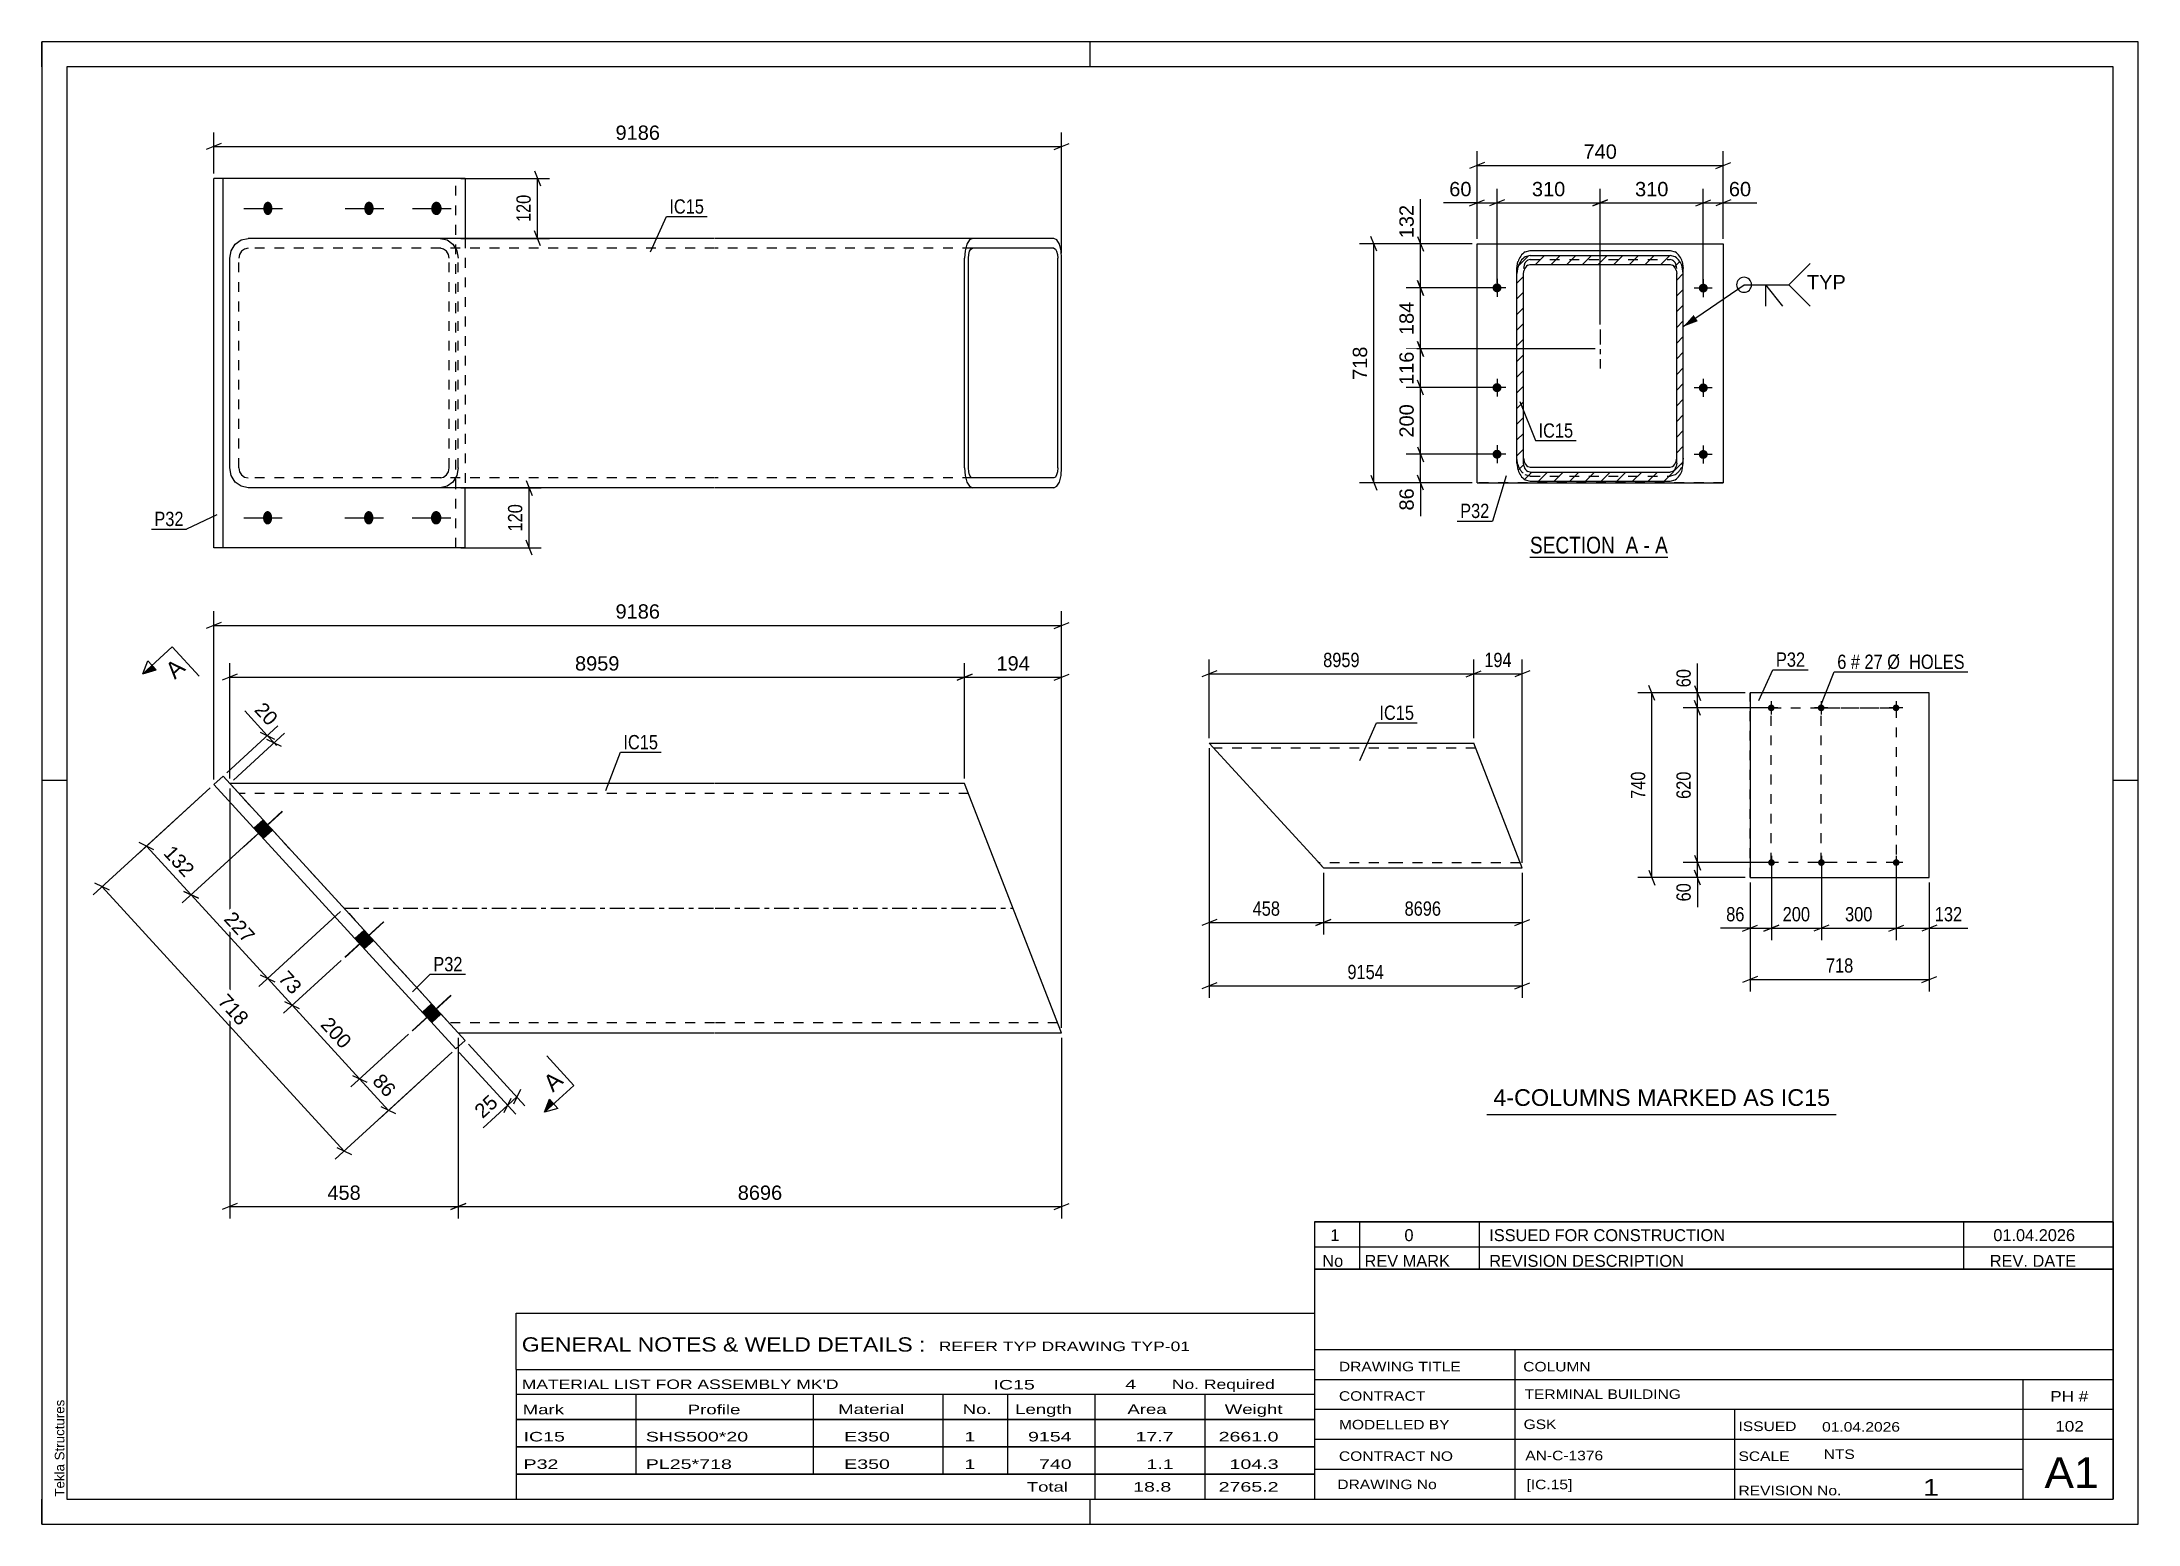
# Paper-space layout 'Layout1' of a CAD drawing. Header units: millimetres. Extents: x 0 to 420, y 0 to 297.
# The model-space entities are those that its viewports show. They can reach past a viewport. Long polylines and large blocks are cut down to what shows.
import ezdxf

# ---------------------------------------------------------------- set-up
doc = ezdxf.new("R2010")
doc.units = ezdxf.units.MM
doc.linetypes.add('DXK_LINE_DOT2', pattern=[3.9198, 1.9599, -1.9599])
doc.linetypes.add('DXK_LINE_DOT3', pattern=[5.9187, 2.979, -0.9799, 0.9799, -0.9799])
doc.layers.add('Viewport layer', color=7, linetype='Continuous', plot=False)
doc.styles.add('Arial', font='ARIAL.TTF', dxfattribs={"height": 0.2})
doc.styles.add('Arial Narrow', font='ARIALN.TTF', dxfattribs={"height": 0.2})

# ---------------------------------------------------------------- blocks, each defined once
blk = doc.blocks.new('Unknown-762327880-1129')
at = {"color": 5, "linetype": 'Continuous'}
for p, q in [((420, 297), (0, 297)), ((0, 297), (0, 0)), ((0, 292), (0, 297)), ((210, 292), (210, 297)), ((420, 0), (420, 297)), ((415, 292), (5, 292)), ((5, 292), (5, 5)), ((415, 5), (415, 292)), ((5, 149), (0, 149)), ((420, 149), (415, 149)), ((0, 0), (0, 5)), ((5, 5), (415, 5)), ((210, 0), (210, 5)), ((0, 0), (420, 0))]:
    blk.add_line(p, q, dxfattribs=at)
at = {"color": 174, "linetype": 'Continuous', "style": 'Arial'}
blk.add_text('Tekla Structures', height=1.9102, rotation=90, dxfattribs=at).set_placement((4.5, 5.5))
blk = doc.blocks.new('Unknown-762327880-17 - 1246')
at = {"color": 6, "linetype": 'Continuous'}
blk.add_line((298.15, 193.75), (325.79, 193.75), dxfattribs=at)
at = {"color": 0, "linetype": 'Continuous'}
blk.add_wipeout([(316.26, 194.5), (316.26, 198), (298.15, 198), (298.15, 194.5)], dxfattribs=at)
at = {"color": 7, "linetype": 'Continuous', "style": 'Arial Narrow'}
blk.add_text('SECTION ', height=3.34, dxfattribs=at).set_placement((298.15, 194.5))
at = {"color": 0, "linetype": 'Continuous'}
blk.add_wipeout([(319.86, 194.5), (319.86, 198), (317.31, 198), (317.31, 194.5)], dxfattribs=at)
blk.add_wipeout([(322.19, 194.5), (322.19, 198), (320.91, 198), (320.91, 194.5)], dxfattribs=at)
at = {"color": 7, "linetype": 'Continuous', "style": 'Arial Narrow'}
blk.add_text('A', height=3.34, dxfattribs=at).set_placement((317.31, 194.5))
at = {"color": 0, "linetype": 'Continuous'}
blk.add_wipeout([(325.79, 194.5), (325.79, 198), (323.24, 198), (323.24, 194.5)], dxfattribs=at)
at = {"color": 7, "linetype": 'Continuous', "style": 'Arial Narrow'}
for s, p in [('A', (323.24, 194.5)), ('-', (320.91, 194.5))]:
    blk.add_text(s, height=3.34, dxfattribs=at).set_placement(p)
blk = doc.blocks.new('Part-762327880-1773 - 1767')
at = {"color": 2, "linetype": 'Continuous'}
for p, q in [((36.29, 149.88), (34.44, 148.2)), ((34.44, 148.2), (82.93, 95.25)), ((36.29, 149.88), (84.78, 96.93)), ((84.78, 96.93), (82.93, 95.25))]:
    blk.add_line(p, q, dxfattribs=at)
blk = doc.blocks.new('Part-762327880-1778 - 1767')
at = {"color": 2, "linetype": 'Continuous'}
for p, q in [((134.78, 148.41), (37.64, 148.41)), ((184.88, 148.41), (134.88, 148.41)), ((204.31, 98.41), (184.88, 148.41)), ((83.43, 98.41), (134.78, 98.41)), ((134.88, 98.41), (204.31, 98.41))]:
    blk.add_line(p, q, dxfattribs=at)
at = {"color": 7, "linetype": 'DXK_LINE_DOT2'}
for p, q in [((37.64, 148.41), (83.43, 98.41)), ((134.78, 146.41), (39.47, 146.41)), ((185.66, 146.41), (134.88, 146.41)), ((134.78, 100.41), (81.6, 100.41)), ((203.54, 100.41), (134.88, 100.41))]:
    blk.add_line(p, q, dxfattribs=at)
at = {"color": 7, "linetype": 'DXK_LINE_DOT3'}
for p, q in [((60.53, 123.41), (134.78, 123.41)), ((134.88, 123.41), (194.6, 123.41))]:
    blk.add_line(p, q, dxfattribs=at)
blk = doc.blocks.new('Bolt-762327880-1779 - 1767')
at = {"linetype": 'Continuous'}
for points in [[(46.18, 139.08), (44.36, 141.07), (42.51, 139.38), (44.34, 137.39)], [(66.44, 116.96), (64.62, 118.95), (62.77, 117.26), (64.6, 115.27)], [(79.95, 102.21), (78.13, 104.2), (76.28, 102.51), (78.11, 100.52)]]:
    blk.add_hatch(color=1, dxfattribs=at).paths.add_polyline_path(points)
at = {"color": 1, "linetype": 'Continuous'}
for p, q in [((40.48, 135.69), (48.22, 142.78)), ((42.51, 139.38), (44.36, 141.07)), ((44.34, 137.39), (46.18, 139.08)), ((60.74, 113.56), (68.48, 120.65)), ((62.77, 117.26), (64.62, 118.95)), ((64.6, 115.27), (66.44, 116.96)), ((74.24, 98.81), (81.99, 105.9)), ((76.28, 102.51), (78.13, 104.2)), ((78.11, 100.52), (79.95, 102.21))]:
    blk.add_line(p, q, dxfattribs=at)
blk = doc.blocks.new('Bolt-762327880-1780 - 1767')
at = {"linetype": 'Continuous'}
for points in [[(46.13, 139.13), (44.31, 141.13), (42.46, 139.44), (44.29, 137.45)], [(66.39, 117.01), (64.57, 119), (62.73, 117.31), (64.55, 115.32)], [(79.9, 102.26), (78.08, 104.25), (76.23, 102.56), (78.06, 100.57)]]:
    blk.add_hatch(color=1, dxfattribs=at).paths.add_polyline_path(points)
at = {"color": 1, "linetype": 'Continuous'}
for p, q in [((40.43, 135.74), (48.17, 142.83)), ((42.46, 139.44), (44.31, 141.13)), ((44.29, 137.45), (46.13, 139.13)), ((60.69, 113.62), (68.43, 120.71)), ((62.73, 117.31), (64.57, 119)), ((64.55, 115.32), (66.39, 117.01)), ((74.19, 98.87), (81.94, 105.96)), ((76.23, 102.56), (78.08, 104.25)), ((78.06, 100.57), (79.9, 102.26))]:
    blk.add_line(p, q, dxfattribs=at)
blk = doc.blocks.new('Part-762327880-1738 - 1732')
at = {"color": 2, "linetype": 'Continuous'}
for p, q in [((84.78, 269.64), (34.44, 269.64)), ((34.44, 195.64), (34.44, 269.64)), ((36.29, 195.64), (36.29, 269.64)), ((84.78, 269.64), (84.78, 257.64)), ((84.78, 195.64), (84.78, 207.64)), ((84.78, 195.64), (34.44, 195.64))]:
    blk.add_line(p, q, dxfattribs=at)
at = {"color": 7, "linetype": 'DXK_LINE_DOT2'}
for p, q in [((82.93, 195.64), (82.93, 269.64)), ((84.78, 257.64), (84.78, 207.64))]:
    blk.add_line(p, q, dxfattribs=at)
blk = doc.blocks.new('Part-762327880-1743 - 1732')
at = {"color": 2, "linetype": 'Continuous'}
for p, q in [((37.92, 255.17), (38.71, 256.47)), ((38.71, 256.47), (39.9, 257.34)), ((39.9, 257.34), (41.3, 257.64)), ((134.78, 257.64), (41.3, 257.64)), ((202.76, 257.64), (134.88, 257.64)), ((185.33, 256.47), (185, 255.17)), ((185.84, 257.34), (185.33, 256.47)), ((186.43, 257.64), (185.84, 257.34)), ((203.35, 257.34), (202.76, 257.64)), ((203.86, 256.47), (203.35, 257.34)), ((204.2, 255.17), (203.86, 256.47)), ((37.64, 253.64), (37.92, 255.17)), ((37.64, 211.64), (37.64, 253.64)), ((185, 255.17), (184.88, 253.64)), ((184.88, 211.64), (184.88, 253.64)), ((185.66, 253.64), (185.72, 254.41)), ((185.66, 211.64), (185.66, 253.64)), ((185.72, 254.41), (185.88, 255.06)), ((185.88, 255.06), (186.14, 255.49)), ((186.14, 255.49), (186.43, 255.64)), ((202.76, 255.64), (186.43, 255.64)), ((202.76, 255.64), (203.06, 255.49)), ((203.06, 255.49), (203.31, 255.06)), ((203.31, 255.06), (203.48, 254.41)), ((203.48, 254.41), (203.54, 253.64)), ((203.54, 211.64), (203.54, 253.64)), ((204.31, 253.64), (204.2, 255.17)), ((204.31, 211.64), (204.31, 253.64)), ((37.92, 210.11), (37.64, 211.64)), ((38.71, 208.81), (37.92, 210.11)), ((184.88, 211.64), (185, 210.11)), ((185, 210.11), (185.33, 208.81)), ((185.72, 210.88), (185.66, 211.64)), ((185.88, 210.23), (185.72, 210.88)), ((186.14, 209.79), (185.88, 210.23)), ((203.31, 210.23), (203.06, 209.79)), ((203.48, 210.88), (203.31, 210.23)), ((203.54, 211.64), (203.48, 210.88)), ((203.86, 208.81), (204.2, 210.11)), ((204.2, 210.11), (204.31, 211.64)), ((39.9, 207.95), (38.71, 208.81)), ((41.3, 207.64), (39.9, 207.95)), ((134.78, 207.64), (41.3, 207.64)), ((202.76, 207.64), (134.88, 207.64)), ((185.33, 208.81), (185.84, 207.95)), ((185.84, 207.95), (186.43, 207.64)), ((186.43, 209.64), (186.14, 209.79)), ((202.76, 209.64), (186.43, 209.64)), ((203.06, 209.79), (202.76, 209.64)), ((202.76, 207.64), (203.35, 207.95)), ((203.35, 207.95), (203.86, 208.81))]:
    blk.add_line(p, q, dxfattribs=at)
at = {"color": 7, "linetype": 'DXK_LINE_DOT2'}
for p, q in [((79.77, 257.64), (81.17, 257.34)), ((81.17, 257.34), (82.36, 256.47)), ((82.36, 256.47), (83.15, 255.17)), ((39.61, 254.41), (39.47, 253.64)), ((39.47, 211.64), (39.47, 253.64)), ((40.01, 255.06), (39.61, 254.41)), ((40.6, 255.49), (40.01, 255.06)), ((41.3, 255.64), (40.6, 255.49)), ((134.78, 255.64), (41.3, 255.64)), ((80.47, 255.49), (79.77, 255.64)), ((81.06, 255.06), (80.47, 255.49)), ((81.46, 254.41), (81.06, 255.06)), ((81.6, 253.64), (81.46, 254.41)), ((81.6, 211.64), (81.6, 253.64)), ((83.15, 255.17), (83.43, 253.64)), ((83.43, 211.64), (83.43, 253.64)), ((186.43, 255.64), (134.88, 255.64)), ((39.47, 211.64), (39.61, 210.88)), ((39.61, 210.88), (40.01, 210.23)), ((40.01, 210.23), (40.6, 209.79)), ((80.47, 209.79), (81.06, 210.23)), ((81.06, 210.23), (81.46, 210.88)), ((81.46, 210.88), (81.6, 211.64)), ((83.15, 210.11), (82.36, 208.81)), ((83.43, 211.64), (83.15, 210.11)), ((40.6, 209.79), (41.3, 209.64)), ((134.78, 209.64), (41.3, 209.64)), ((79.77, 209.64), (80.47, 209.79)), ((81.17, 207.95), (79.77, 207.64)), ((82.36, 208.81), (81.17, 207.95)), ((186.43, 209.64), (134.88, 209.64))]:
    blk.add_line(p, q, dxfattribs=at)
blk = doc.blocks.new('Bolt-762327880-1744 - 1732')
at = {"linetype": 'Continuous'}
for points in [[(44.36, 263.64), (44.38, 263.92), (44.44, 264.19), (44.53, 264.43), (44.66, 264.64), (44.81, 264.81), (44.99, 264.92), (45.17, 264.98), (45.36, 264.98), (45.55, 264.92), (45.72, 264.81), (45.88, 264.64), (46.01, 264.43), (46.1, 264.19), (46.16, 263.92), (46.18, 263.64), (46.16, 263.36), (46.1, 263.09), (46.01, 262.85), (45.88, 262.64), (45.72, 262.47), (45.55, 262.36), (45.36, 262.3), (45.17, 262.3), (44.99, 262.36), (44.81, 262.47), (44.66, 262.64), (44.53, 262.85), (44.44, 263.09), (44.38, 263.36)], [(64.59, 263.64), (64.61, 263.92), (64.67, 264.19), (64.77, 264.43), (64.9, 264.64), (65.06, 264.81), (65.24, 264.92), (65.43, 264.98), (65.63, 264.98), (65.82, 264.92), (66, 264.81), (66.16, 264.64), (66.29, 264.43), (66.39, 264.19), (66.45, 263.92), (66.47, 263.64), (66.45, 263.36), (66.39, 263.09), (66.29, 262.85), (66.16, 262.64), (66, 262.47), (65.82, 262.36), (65.63, 262.3), (65.43, 262.3), (65.24, 262.36), (65.06, 262.47), (64.9, 262.64), (64.77, 262.85), (64.67, 263.09), (64.61, 263.36)], [(78, 263.64), (78.02, 263.92), (78.09, 264.19), (78.2, 264.43), (78.34, 264.64), (78.52, 264.81), (78.72, 264.92), (78.93, 264.98), (79.15, 264.98), (79.36, 264.92), (79.56, 264.81), (79.73, 264.64), (79.88, 264.43), (79.99, 264.19), (80.06, 263.92), (80.08, 263.64), (80.06, 263.36), (79.99, 263.09), (79.88, 262.85), (79.73, 262.64), (79.56, 262.47), (79.36, 262.36), (79.15, 262.3), (78.93, 262.3), (78.72, 262.36), (78.52, 262.47), (78.34, 262.64), (78.2, 262.85), (78.09, 263.09), (78.02, 263.36)]]:
    blk.add_hatch(color=1, dxfattribs=at).paths.add_polyline_path(points)
at = {"color": 1, "linetype": 'Continuous'}
for p, q in [((40.48, 263.64), (48.22, 263.64)), ((60.74, 263.64), (68.48, 263.64)), ((74.24, 263.64), (81.99, 263.64))]:
    blk.add_line(p, q, dxfattribs=at)
blk = doc.blocks.new('Bolt-762327880-1745 - 1732')
at = {"linetype": 'Continuous'}
for points in [[(44.31, 201.64), (44.33, 201.92), (44.39, 202.19), (44.48, 202.43), (44.61, 202.64), (44.76, 202.81), (44.94, 202.92), (45.12, 202.98), (45.31, 202.98), (45.5, 202.92), (45.68, 202.81), (45.83, 202.64), (45.96, 202.43), (46.05, 202.19), (46.11, 201.92), (46.13, 201.64), (46.11, 201.36), (46.05, 201.09), (45.96, 200.85), (45.83, 200.64), (45.68, 200.47), (45.5, 200.36), (45.31, 200.3), (45.12, 200.3), (44.94, 200.36), (44.76, 200.47), (44.61, 200.64), (44.48, 200.85), (44.39, 201.09), (44.33, 201.36)], [(64.54, 201.64), (64.56, 201.92), (64.62, 202.19), (64.72, 202.43), (64.85, 202.64), (65.01, 202.81), (65.19, 202.92), (65.38, 202.98), (65.58, 202.98), (65.77, 202.92), (65.95, 202.81), (66.11, 202.64), (66.24, 202.43), (66.34, 202.19), (66.4, 201.92), (66.42, 201.64), (66.4, 201.36), (66.34, 201.09), (66.24, 200.85), (66.11, 200.64), (65.95, 200.47), (65.77, 200.36), (65.58, 200.3), (65.38, 200.3), (65.19, 200.36), (65.01, 200.47), (64.85, 200.64), (64.72, 200.85), (64.62, 201.09), (64.56, 201.36)], [(77.95, 201.64), (77.97, 201.92), (78.04, 202.19), (78.15, 202.43), (78.29, 202.64), (78.47, 202.81), (78.67, 202.92), (78.88, 202.98), (79.1, 202.98), (79.31, 202.92), (79.51, 202.81), (79.68, 202.64), (79.83, 202.43), (79.94, 202.19), (80.01, 201.92), (80.03, 201.64), (80.01, 201.36), (79.94, 201.09), (79.83, 200.85), (79.68, 200.64), (79.51, 200.47), (79.31, 200.36), (79.1, 200.3), (78.88, 200.3), (78.67, 200.36), (78.47, 200.47), (78.29, 200.64), (78.15, 200.85), (78.04, 201.09), (77.97, 201.36)]]:
    blk.add_hatch(color=1, dxfattribs=at).paths.add_polyline_path(points)
at = {"color": 1, "linetype": 'Continuous'}
for p, q in [((40.43, 201.64), (48.17, 201.64)), ((60.69, 201.64), (68.43, 201.64)), ((74.19, 201.64), (81.94, 201.64))]:
    blk.add_line(p, q, dxfattribs=at)
blk = doc.blocks.new('Bolt-762327880-1470 - 1436')
at = {"linetype": 'Continuous'}
for points in [[(346.54, 131.88, -1), (346.54, 133.23, -1)], [(356.54, 131.88, -1), (356.54, 133.23, -1)], [(371.54, 131.88, -1), (371.54, 133.23, -1)]]:
    blk.add_hatch(color=1, dxfattribs=at).paths.add_polyline_path(points)
at = {"color": 1, "linetype": 'Continuous'}
for p, q in [((347.89, 132.55), (345.19, 132.55)), ((346.54, 133.9), (346.54, 131.2)), ((357.89, 132.55), (355.19, 132.55)), ((356.54, 133.9), (356.54, 131.2)), ((372.89, 132.55), (370.19, 132.55)), ((371.54, 133.9), (371.54, 131.2))]:
    blk.add_line(p, q, dxfattribs=at)
blk = doc.blocks.new('Bolt-762327880-1475 - 1436')
at = {"linetype": 'Continuous'}
for points in [[(346.5, 162.88, -1), (346.5, 164.23, -1)], [(356.5, 162.88, -1), (356.5, 164.23, -1)], [(371.5, 162.88, -1), (371.5, 164.23, -1)]]:
    blk.add_hatch(color=1, dxfattribs=at).paths.add_polyline_path(points)
at = {"color": 1, "linetype": 'Continuous'}
for p, q in [((346.5, 164.9), (346.5, 162.2)), ((356.5, 164.9), (356.5, 162.2)), ((371.5, 164.9), (371.5, 162.2)), ((347.85, 163.55), (345.15, 163.55)), ((357.85, 163.55), (355.15, 163.55)), ((372.85, 163.55), (370.15, 163.55))]:
    blk.add_line(p, q, dxfattribs=at)
blk = doc.blocks.new('Part-762327880-1480 - 1436')
at = {"color": 2, "linetype": 'Continuous'}
for p, q in [((342.25, 166.55), (342.25, 129.55)), ((378.15, 166.55), (342.25, 166.55)), ((378.15, 129.55), (378.15, 166.55)), ((342.25, 129.55), (378.15, 129.55))]:
    blk.add_line(p, q, dxfattribs=at)
at = {"color": 7, "linetype": 'DXK_LINE_DOT2'}
for p, q in [((342.25, 129.55), (342.25, 166.55)), ((378.15, 129.55), (378.15, 166.55))]:
    blk.add_line(p, q, dxfattribs=at)
blk = doc.blocks.new('Part-762327880-1659 - 1653')
at = {"color": 2, "linetype": 'Continuous'}
for p, q in [((254.95, 133.48), (233.88, 156.48)), ((233.88, 156.48), (271.78, 156.48)), ((271.88, 156.48), (286.88, 156.48)), ((296.6, 131.48), (286.88, 156.48)), ((254.95, 133.48), (256.78, 131.48)), ((256.78, 131.48), (271.78, 131.48)), ((271.88, 131.48), (296.6, 131.48))]:
    blk.add_line(p, q, dxfattribs=at)
at = {"color": 7, "linetype": 'DXK_LINE_DOT2'}
for p, q in [((271.78, 155.48), (234.8, 155.48)), ((287.27, 155.48), (271.88, 155.48)), ((256.64, 131.64), (254.95, 133.48)), ((271.78, 132.48), (255.86, 132.48)), ((296.21, 132.48), (271.88, 132.48))]:
    blk.add_line(p, q, dxfattribs=at)
blk = doc.blocks.new('Bolt-762327880-1249 - 1246')
at = {"linetype": 'Continuous'}
for points in [[(333.78, 247.67, -1), (331.98, 247.67, -1)], [(333.78, 227.67, -1), (331.98, 227.67, -1)], [(333.78, 214.34, -1), (331.98, 214.34, -1)]]:
    blk.add_hatch(color=1, dxfattribs=at).paths.add_polyline_path(points)
at = {"color": 1, "linetype": 'Continuous'}
for p, q in [((332.88, 249.47), (332.88, 245.87)), ((334.68, 247.67), (331.08, 247.67)), ((334.68, 227.67), (331.08, 227.67)), ((332.88, 229.47), (332.88, 225.87)), ((334.68, 214.34), (331.08, 214.34)), ((332.88, 216.14), (332.88, 212.54))]:
    blk.add_line(p, q, dxfattribs=at)
blk = doc.blocks.new('Part-762327880-1281 - 1246')
at = {"linetype": 'Continuous'}
h = blk.add_hatch(dxfattribs=at)
h.set_pattern_fill('', scale=0.7, style=0, pattern_type=0)
h.set_pattern_definition([(45, (328.8821, 250.567), (-1.571545, 1.571545), [])])
h.paths.add_polyline_path([(328.88, 212.6), (328.88, 250.57), (328.68, 251.95), (328.1, 253.12), (327.24, 253.91), (326.22, 254.18), (298.22, 254.18), (297.19, 253.91), (296.33, 253.12), (295.75, 251.95), (295.55, 250.57), (295.55, 212.6), (295.75, 211.22), (296.33, 210.04), (297.19, 209.26), (298.22, 208.98), (326.22, 208.98), (327.24, 209.26), (328.1, 210.04), (328.68, 211.22)])
h.paths.add_polyline_path([(327.16, 211.32), (326.73, 210.93), (326.22, 210.79), (298.22, 210.79), (297.71, 210.93), (297.27, 211.32), (296.98, 211.91), (296.88, 212.6), (296.88, 250.57), (296.98, 251.26), (297.27, 251.85), (297.71, 252.24), (298.22, 252.38), (326.22, 252.38), (326.73, 252.24), (327.16, 251.85), (327.45, 251.26), (327.55, 250.57), (327.55, 212.6), (327.45, 211.91)])
at = {"color": 2, "linetype": 'Continuous'}
for p, q in [((295.55, 251.59), (295.75, 252.97)), ((297.19, 254.93), (298.22, 255.2)), ((298.22, 254.18), (297.19, 253.91)), ((297.71, 252.24), (298.22, 252.38)), ((298.22, 255.2), (326.22, 255.2)), ((298.22, 254.18), (326.22, 254.18)), ((298.22, 252.38), (326.22, 252.38)), ((326.22, 255.2), (327.24, 254.93)), ((327.24, 253.91), (326.22, 254.18)), ((326.22, 252.38), (326.73, 252.24)), ((328.68, 252.97), (328.88, 251.59)), ((295.75, 251.95), (295.55, 250.57)), ((295.55, 250.57), (295.55, 251.59)), ((295.55, 212.6), (295.55, 250.57)), ((296.88, 250.57), (296.98, 251.26)), ((296.88, 212.6), (296.88, 250.57)), ((327.45, 251.26), (327.55, 250.57)), ((327.55, 212.6), (327.55, 250.57)), ((328.88, 250.57), (328.68, 251.95)), ((328.88, 250.57), (328.88, 251.59)), ((328.88, 212.6), (328.88, 250.57)), ((295.55, 212.6), (295.75, 211.22)), ((296.88, 213.62), (296.98, 212.93)), ((296.98, 211.91), (296.88, 212.6)), ((297.71, 211.95), (298.22, 211.81)), ((298.22, 210.79), (297.71, 210.93)), ((298.22, 211.81), (326.22, 211.81)), ((298.22, 210.79), (326.22, 210.79)), ((326.22, 211.81), (326.73, 211.95)), ((326.73, 210.93), (326.22, 210.79)), ((327.45, 212.93), (327.55, 213.62)), ((327.55, 212.6), (327.45, 211.91)), ((328.68, 211.22), (328.88, 212.6)), ((297.19, 209.26), (298.22, 208.98)), ((298.22, 208.98), (326.22, 208.98)), ((326.22, 208.98), (327.24, 209.26))]:
    blk.add_line(p, q, dxfattribs=at)
at = {"color": 7, "linetype": 'DXK_LINE_DOT2'}
for p, q in [((296.98, 252.28), (296.88, 251.59)), ((298.22, 253.39), (297.71, 253.26)), ((298.22, 253.39), (326.22, 253.39)), ((326.73, 253.26), (326.22, 253.39)), ((327.55, 251.59), (327.45, 252.28)), ((295.55, 213.62), (295.55, 250.57)), ((296.88, 212.6), (296.88, 251.59)), ((327.55, 212.6), (327.55, 251.59)), ((328.88, 212.6), (328.88, 250.57)), ((295.55, 212.6), (295.55, 213.62)), ((295.75, 212.23), (295.55, 213.62)), ((298.22, 210), (297.19, 210.28)), ((298.22, 210), (326.22, 210)), ((327.24, 210.28), (326.22, 210)), ((328.88, 213.62), (328.68, 212.23))]:
    blk.add_line(p, q, dxfattribs=at)
at = {"color": 7, "linetype": 'DXK_LINE_DOT3'}
blk.add_line((312.22, 239.36), (312.22, 231.58), dxfattribs=at)
at = {"color": 2, "linetype": 'Continuous'}
for centre, radius, start, end in [((298.95, 252.13), 3.3, 122.0027, 165.1823), ((298.95, 251.11), 3.3, 122.0023, 165.182), ((298.58, 250.84), 1.65, 122.0023, 165.182), ((325.85, 250.84), 1.65, 14.818, 57.9977), ((325.48, 252.13), 3.3, 14.8177, 57.9973), ((325.48, 251.11), 3.3, 14.818, 57.9977), ((298.95, 212.06), 3.3, 194.818, 237.9977), ((298.58, 213.35), 1.65, 194.8177, 237.9973), ((298.58, 212.33), 1.65, 194.818, 237.9977), ((325.85, 213.35), 1.65, 302.0027, 345.1823), ((325.85, 212.33), 1.65, 302.0023, 345.182), ((325.48, 212.06), 3.3, 302.0023, 345.182)]:
    blk.add_arc(centre, radius, start, end, dxfattribs=at)
at = {"color": 7, "linetype": 'DXK_LINE_DOT2'}
for centre, radius, start, end in [((298.58, 251.86), 1.65, 122.0027, 165.1823), ((325.85, 251.86), 1.65, 14.8177, 57.9973), ((298.95, 213.08), 3.3, 194.8177, 237.9973), ((325.48, 213.08), 3.3, 302.0027, 345.1823)]:
    blk.add_arc(centre, radius, start, end, dxfattribs=at)
blk = doc.blocks.new('Part-762327880-1266 - 1246')
at = {"color": 2, "linetype": 'Continuous'}
for p, q in [((287.55, 208.67), (287.55, 256.54)), ((287.55, 256.54), (336.88, 256.54)), ((336.88, 256.54), (336.88, 208.67)), ((287.55, 208.67), (336.88, 208.67))]:
    blk.add_line(p, q, dxfattribs=at)
at = {"color": 7, "linetype": 'DXK_LINE_DOT2'}
for p, q in [((287.55, 256.54), (336.88, 256.54)), ((336.88, 208.67), (287.55, 208.67))]:
    blk.add_line(p, q, dxfattribs=at)
blk = doc.blocks.new('Bolt-762327880-1250 - 1246')
at = {"linetype": 'Continuous'}
for points in [[(292.45, 247.72, -1), (290.65, 247.72, -1)], [(292.45, 227.72, -1), (290.65, 227.72, -1)], [(292.45, 214.38, -1), (290.65, 214.38, -1)]]:
    blk.add_hatch(color=1, dxfattribs=at).paths.add_polyline_path(points)
at = {"color": 1, "linetype": 'Continuous'}
for p, q in [((291.55, 249.52), (291.55, 245.92)), ((293.35, 247.72), (289.75, 247.72)), ((293.35, 227.72), (289.75, 227.72)), ((291.55, 229.52), (291.55, 225.92)), ((293.35, 214.38), (289.75, 214.38)), ((291.55, 216.18), (291.55, 212.58))]:
    blk.add_line(p, q, dxfattribs=at)
blk = doc.blocks.new('Rectangle-762327880-1578 - 1436')
at = {"color": 1, "linetype": 'DXK_LINE_DOT2'}
blk.add_lwpolyline([(346.5, 163.55), (371.5, 163.55), (371.5, 132.55), (346.5, 132.55), (346.5, 163.55)], close=True, dxfattribs=at)
blk = doc.blocks.new('Rectangle-762327880-1598 - 1436')
at = {"color": 1, "linetype": 'DXK_LINE_DOT2'}
blk.add_lwpolyline([(356.5, 163.55), (371.5, 163.55), (371.5, 132.55), (356.5, 132.55), (356.5, 163.55)], close=True, dxfattribs=at)
blk = doc.blocks.new('StraightDimension-762327880-1908 - 1767')
at = {"color": 7, "linetype": 'Continuous'}
for p, q in [((37.64, 149.41), (37.64, 172.53)), ((184.88, 149.41), (184.88, 172.53)), ((39.14, 170.28), (36.14, 169.08)), ((37.64, 169.68), (184.88, 169.68)), ((183.38, 169.08), (186.38, 170.28))]:
    blk.add_line(p, q, dxfattribs=at)
at = {"color": 0}
blk.add_wipeout([(116.31, 170.43), (116.31, 174.63), (106.21, 174.63), (106.21, 170.43)], dxfattribs=at)
at = {"color": 3, "style": 'Arial'}
blk.add_text('8959', height=2.865, dxfattribs=at).set_placement((106.81, 171.03))
blk = doc.blocks.new('StraightDimension-762327880-1790 - 1767')
at = {"color": 7, "linetype": 'Continuous'}
for p, q in [((83.61, 94.51), (94.94, 82.14)), ((85.45, 96.2), (96.78, 83.83)), ((92.62, 82.45), (94.02, 85.36)), ((93.32, 83.91), (95.16, 85.6)), ((95.86, 87.05), (94.46, 84.14))]:
    blk.add_line(p, q, dxfattribs=at)
at = {"color": 0}
blk.add_wipeout([(92.42, 84.11), (89.59, 87.21), (85.42, 83.39), (88.26, 80.29)], dxfattribs=at)
at = {"color": 7, "linetype": 'Continuous'}
blk.add_line((93.32, 83.91), (88.38, 79.39), dxfattribs=at)
blk.add_line((93.32, 83.91), (88.38, 79.39), dxfattribs=at)
at = {"color": 3, "style": 'Arial'}
blk.add_text('25', height=2.865, rotation=42.4848, dxfattribs=at).set_placement((88.3, 81.14))
blk = doc.blocks.new('StraightDimension-762327880-3088 - 1767')
at = {"color": 7, "linetype": 'Continuous'}
for p, q in [((73.46, 98.19), (61.89, 87.6)), ((82.2, 94.57), (67.68, 81.27)), ((62.2, 89.92), (65.11, 88.52)), ((63.66, 89.22), (69.45, 82.89)), ((70.9, 82.19), (67.99, 83.6))]:
    blk.add_line(p, q, dxfattribs=at)
at = {"color": 0}
blk.add_wipeout([(69.01, 84.48), (72.11, 87.32), (68.3, 91.48), (65.2, 88.64)], dxfattribs=at)
at = {"color": 3, "style": 'Arial'}
blk.add_text('86', height=2.865, rotation=-47.5154, dxfattribs=at).set_placement((66.05, 88.61))
blk = doc.blocks.new('StraightDimension-762327880-1801 - 1767')
at = {"color": 7, "linetype": 'Continuous'}
for p, q in [((37.64, 147.41), (37.64, 61.22)), ((83.43, 97.41), (83.43, 61.22)), ((39.14, 64.22), (36.14, 63.02)), ((37.64, 63.62), (83.43, 63.62)), ((81.93, 63.02), (84.93, 64.22))]:
    blk.add_line(p, q, dxfattribs=at)
at = {"color": 0}
blk.add_wipeout([(64.47, 64.37), (64.47, 68.57), (56.6, 68.57), (56.6, 64.37)], dxfattribs=at)
at = {"color": 3, "style": 'Arial'}
blk.add_text('458', height=2.865, dxfattribs=at).set_placement((57.2, 64.97))
blk = doc.blocks.new('StraightDimension-762327880-1805 - 1767')
at = {"color": 7, "linetype": 'Continuous'}
for p, q in [((83.43, 97.41), (83.43, 61.22)), ((204.31, 97.41), (204.31, 61.22)), ((84.93, 64.22), (81.93, 63.02)), ((83.43, 63.62), (204.31, 63.62)), ((202.81, 63.02), (205.81, 64.22))]:
    blk.add_line(p, q, dxfattribs=at)
at = {"color": 0}
blk.add_wipeout([(148.92, 64.37), (148.92, 68.57), (138.82, 68.57), (138.82, 64.37)], dxfattribs=at)
at = {"color": 3, "style": 'Arial'}
blk.add_text('8696', height=2.865, dxfattribs=at).set_placement((139.42, 64.97))
blk = doc.blocks.new('StraightDimension-762327880-1813 - 1767')
at = {"color": 7, "linetype": 'Continuous'}
for p, q in [((33.71, 147.52), (10.29, 126.08)), ((13.52, 127), (10.61, 128.4)), ((12.06, 127.7), (60.55, 74.75)), ((82.2, 94.57), (58.78, 73.13)), ((59.1, 75.45), (62.01, 74.05))]:
    blk.add_line(p, q, dxfattribs=at)
at = {"color": 0}
blk.add_wipeout([(39.52, 98.83), (42.62, 101.66), (37.3, 107.47), (34.2, 104.63)], dxfattribs=at)
at = {"color": 3, "style": 'Arial'}
blk.add_text('718', height=2.865, rotation=-47.5154, dxfattribs=at).set_placement((35.05, 104.6))
blk = doc.blocks.new('StraightDimension-762327880-1897 - 1767')
at = {"color": 7, "linetype": 'Continuous'}
for p, q in [((35.94, 180.69), (32.94, 179.49)), ((34.44, 149.2), (34.44, 182.94)), ((202.81, 179.49), (205.81, 180.69)), ((204.31, 99.41), (204.31, 182.94)), ((34.44, 180.09), (204.31, 180.09))]:
    blk.add_line(p, q, dxfattribs=at)
at = {"color": 0}
blk.add_wipeout([(124.43, 180.84), (124.43, 185.04), (114.33, 185.04), (114.33, 180.84)], dxfattribs=at)
at = {"color": 3, "style": 'Arial'}
blk.add_text('9186', height=2.865, dxfattribs=at).set_placement((114.93, 181.44))
blk = doc.blocks.new('StraightDimension-762327880-3092 - 1767')
at = {"color": 7, "linetype": 'Continuous'}
for p, q in [((33.71, 147.52), (19.19, 134.22)), ((22.41, 135.14), (19.5, 136.55)), ((20.96, 135.84), (29.89, 126.09)), ((42.64, 137.77), (28.12, 124.47)), ((28.43, 126.79), (31.34, 125.39))]:
    blk.add_line(p, q, dxfattribs=at)
at = {"color": 0}
blk.add_wipeout([(28.63, 128.57), (31.73, 131.41), (26.42, 137.21), (23.32, 134.38)], dxfattribs=at)
at = {"color": 3, "style": 'Arial'}
blk.add_text('132', height=2.865, rotation=-47.5154, dxfattribs=at).set_placement((24.17, 134.34))
blk = doc.blocks.new('StraightDimension-762327880-1917 - 1767')
at = {"color": 7, "linetype": 'Continuous'}
for p, q in [((184.88, 149.41), (184.88, 172.53)), ((204.31, 99.41), (204.31, 172.53)), ((186.38, 170.28), (183.38, 169.08)), ((184.88, 169.68), (204.31, 169.68)), ((202.81, 169.08), (205.81, 170.28))]:
    blk.add_line(p, q, dxfattribs=at)
at = {"color": 0}
blk.add_wipeout([(198.53, 170.43), (198.53, 174.63), (190.66, 174.63), (190.66, 170.43)], dxfattribs=at)
at = {"color": 3, "style": 'Arial'}
blk.add_text('194', height=2.865, dxfattribs=at).set_placement((191.26, 171.03))
blk = doc.blocks.new('StraightDimension-762327880-1930 - 1767')
at = {"color": 7, "linetype": 'Continuous'}
for p, q in [((37.02, 150.56), (47.26, 159.94)), ((38.38, 149.08), (48.61, 158.46)), ((43.7, 158.71), (46.62, 157.31)), ((47.97, 155.83), (45.06, 157.24)), ((45.16, 158.01), (46.51, 156.54)), ((46.51, 156.54), (47, 156))]:
    blk.add_line(p, q, dxfattribs=at)
at = {"color": 0}
blk.add_wipeout([(45.36, 158.9), (48.46, 161.74), (44.64, 165.91), (41.54, 163.07)], dxfattribs=at)
at = {"color": 7, "linetype": 'Continuous'}
blk.add_line((45.16, 158.01), (40.64, 162.95), dxfattribs=at)
blk.add_line((45.16, 158.01), (40.64, 162.95), dxfattribs=at)
at = {"color": 3, "style": 'Arial'}
blk.add_text('20', height=2.865, rotation=-47.5154, dxfattribs=at).set_placement((42.39, 163.03))
blk = doc.blocks.new('StraightDimension-762327880-3089 - 1767')
at = {"color": 7, "linetype": 'Continuous'}
for p, q in [((59.95, 112.94), (48.38, 102.35)), ((51.61, 103.27), (48.69, 104.67)), ((50.15, 103.97), (63.66, 89.22)), ((73.46, 98.19), (61.89, 87.6)), ((62.2, 89.92), (65.11, 88.52))]:
    blk.add_line(p, q, dxfattribs=at)
at = {"color": 0}
blk.add_wipeout([(60.12, 94.2), (63.21, 97.03), (57.9, 102.84), (54.8, 100)], dxfattribs=at)
at = {"color": 3, "style": 'Arial'}
blk.add_text('200', height=2.865, rotation=-47.5154, dxfattribs=at).set_placement((55.65, 99.96))
blk = doc.blocks.new('StraightDimension-762327880-3090 - 1767')
at = {"color": 7, "linetype": 'Continuous'}
for p, q in [((59.8, 122.73), (43.43, 107.75)), ((43.75, 110.07), (46.66, 108.67)), ((45.2, 109.37), (50.15, 103.97)), ((59.95, 112.94), (48.38, 102.35)), ((51.61, 103.27), (48.69, 104.67))]:
    blk.add_line(p, q, dxfattribs=at)
at = {"color": 0}
blk.add_wipeout([(50.14, 105.09), (53.23, 107.93), (49.42, 112.09), (46.32, 109.26)], dxfattribs=at)
at = {"color": 3, "style": 'Arial'}
blk.add_text('73', height=2.865, rotation=-47.5154, dxfattribs=at).set_placement((47.17, 109.22))
blk = doc.blocks.new('StraightDimension-762327880-3091 - 1767')
at = {"color": 7, "linetype": 'Continuous'}
for p, q in [((42.64, 137.77), (28.12, 124.47)), ((31.34, 125.39), (28.43, 126.79)), ((29.89, 126.09), (45.2, 109.37)), ((59.8, 122.73), (43.43, 107.75)), ((43.75, 110.07), (46.66, 108.67))]:
    blk.add_line(p, q, dxfattribs=at)
at = {"color": 0}
blk.add_wipeout([(40.76, 115.33), (43.85, 118.17), (38.54, 123.98), (35.44, 121.14)], dxfattribs=at)
at = {"color": 3, "style": 'Arial'}
blk.add_text('227', height=2.865, rotation=-47.5154, dxfattribs=at).set_placement((36.29, 121.1))
blk = doc.blocks.new('StraightDimension-762327880-1748 - 1732')
at = {"color": 7, "linetype": 'Continuous'}
for p, q in [((83.93, 207.64), (100, 207.64)), ((97, 209.14), (98.2, 206.14)), ((97.6, 195.64), (97.6, 207.64)), ((83.93, 195.64), (100, 195.64)), ((98.2, 194.14), (97, 197.14))]:
    blk.add_line(p, q, dxfattribs=at)
at = {"color": 0}
blk.add_wipeout([(96.85, 204.98), (92.65, 204.98), (92.65, 198.3), (96.85, 198.3)], dxfattribs=at)
at = {"color": 3, "style": 'Arial Narrow'}
blk.add_text('120', height=2.863, rotation=90.0002, dxfattribs=at).set_placement((96.25, 198.9))
blk = doc.blocks.new('StraightDimension-762327880-1753 - 1732')
at = {"color": 7, "linetype": 'Continuous'}
for p, q in [((83.93, 269.64), (101.68, 269.64)), ((98.68, 271.14), (99.88, 268.14)), ((99.28, 257.64), (99.28, 269.64)), ((83.93, 257.64), (101.68, 257.64)), ((99.88, 256.14), (98.68, 259.14))]:
    blk.add_line(p, q, dxfattribs=at)
at = {"color": 0}
blk.add_wipeout([(98.53, 266.98), (94.33, 266.98), (94.33, 260.3), (98.53, 260.3)], dxfattribs=at)
at = {"color": 3, "style": 'Arial Narrow'}
blk.add_text('120', height=2.863, rotation=90.0002, dxfattribs=at).set_placement((97.93, 260.9))
blk = doc.blocks.new('StraightDimension-762327880-1758 - 1732')
at = {"color": 7, "linetype": 'Continuous'}
for p, q in [((34.44, 270.64), (34.44, 278.88)), ((204.31, 254.64), (204.31, 278.88)), ((35.94, 276.63), (32.94, 275.43)), ((34.44, 276.03), (204.31, 276.03)), ((202.81, 275.43), (205.81, 276.63))]:
    blk.add_line(p, q, dxfattribs=at)
at = {"color": 0}
blk.add_wipeout([(124.43, 276.78), (124.43, 280.98), (114.33, 280.98), (114.33, 276.78)], dxfattribs=at)
at = {"color": 3, "style": 'Arial'}
blk.add_text('9186', height=2.865, dxfattribs=at).set_placement((114.93, 277.38))
blk = doc.blocks.new('StraightDimension-762327880-1483 - 1436')
at = {"color": 7, "linetype": 'Continuous'}
for p, q in [((342.25, 128.55), (342.25, 106.75)), ((378.15, 128.55), (378.15, 106.75)), ((343.75, 109.75), (340.75, 108.55)), ((376.65, 108.55), (379.65, 109.75)), ((342.25, 109.15), (378.15, 109.15))]:
    blk.add_line(p, q, dxfattribs=at)
at = {"color": 0}
blk.add_wipeout([(363.54, 109.9), (363.54, 114.1), (356.86, 114.1), (356.86, 109.9)], dxfattribs=at)
at = {"color": 3, "style": 'Arial Narrow'}
blk.add_text('718', height=2.863, dxfattribs=at).set_placement((357.46, 110.5))
blk = doc.blocks.new('StraightDimension-762327880-1494 - 1436')
at = {"color": 7, "linetype": 'Continuous'}
for p, q in [((346.54, 131.55), (346.54, 117.03)), ((342.25, 128.55), (342.25, 117.03)), ((340.75, 118.83), (343.75, 120.03)), ((342.25, 119.43), (346.54, 119.43)), ((348.04, 120.03), (345.04, 118.83))]:
    blk.add_line(p, q, dxfattribs=at)
at = {"color": 0}
blk.add_wipeout([(341.72, 120.18), (341.72, 124.38), (336.87, 124.38), (336.87, 120.18)], dxfattribs=at)
at = {"color": 7, "linetype": 'Continuous'}
blk.add_line((342.25, 119.43), (336.34, 119.43), dxfattribs=at)
blk.add_line((342.25, 119.43), (336.34, 119.43), dxfattribs=at)
at = {"color": 3, "style": 'Arial Narrow'}
blk.add_text('86', height=2.863, dxfattribs=at).set_placement((337.47, 120.78))
blk = doc.blocks.new('StraightDimension-762327880-1509 - 1436')
at = {"color": 7, "linetype": 'Continuous'}
for p, q in [((371.54, 131.55), (371.54, 117.03)), ((378.15, 128.55), (378.15, 117.03)), ((370.04, 118.83), (373.04, 120.03)), ((371.54, 119.43), (378.15, 119.43)), ((379.65, 120.03), (376.65, 118.83))]:
    blk.add_line(p, q, dxfattribs=at)
at = {"color": 0}
blk.add_wipeout([(385.36, 120.18), (385.36, 124.38), (378.67, 124.38), (378.67, 120.18)], dxfattribs=at)
at = {"color": 7, "linetype": 'Continuous'}
blk.add_line((378.15, 119.43), (385.88, 119.43), dxfattribs=at)
blk.add_line((378.15, 119.43), (385.88, 119.43), dxfattribs=at)
at = {"color": 3, "style": 'Arial Narrow'}
blk.add_text('132', height=2.863, dxfattribs=at).set_placement((379.27, 120.78))
blk = doc.blocks.new('StraightDimension-762327880-1525 - 1436')
at = {"color": 7, "linetype": 'Continuous'}
for p, q in [((323.2, 165.05), (322, 168.05)), ((341.25, 166.55), (319.75, 166.55)), ((322.6, 129.55), (322.6, 166.55)), ((322, 131.05), (323.2, 128.05)), ((341.25, 129.55), (319.75, 129.55))]:
    blk.add_line(p, q, dxfattribs=at)
at = {"color": 0}
blk.add_wipeout([(321.85, 151.39), (317.65, 151.39), (317.65, 144.71), (321.85, 144.71)], dxfattribs=at)
at = {"color": 3, "style": 'Arial Narrow'}
blk.add_text('740', height=2.863, rotation=90.0002, dxfattribs=at).set_placement((321.25, 145.31))
blk = doc.blocks.new('StraightDimension-762327880-1536 - 1436')
at = {"color": 7, "linetype": 'Continuous'}
for p, q in [((332.31, 162.05), (331.11, 165.05)), ((345.5, 163.55), (328.86, 163.55)), ((331.71, 132.55), (331.71, 163.55)), ((345.54, 132.55), (328.86, 132.55)), ((331.11, 134.05), (332.31, 131.05))]:
    blk.add_line(p, q, dxfattribs=at)
at = {"color": 0}
blk.add_wipeout([(330.96, 151.39), (326.76, 151.39), (326.76, 144.71), (330.96, 144.71)], dxfattribs=at)
at = {"color": 3, "style": 'Arial Narrow'}
blk.add_text('620', height=2.863, rotation=90.0002, dxfattribs=at).set_placement((330.36, 145.31))
blk = doc.blocks.new('StraightDimension-762327880-1552 - 1436')
at = {"color": 7, "linetype": 'Continuous'}
for p, q in [((345.54, 132.55), (328.86, 132.55)), ((331.11, 134.05), (332.31, 131.05)), ((332.31, 128.05), (331.11, 131.05)), ((331.71, 129.55), (331.71, 132.55)), ((341.25, 129.55), (328.86, 129.55))]:
    blk.add_line(p, q, dxfattribs=at)
at = {"color": 0}
blk.add_wipeout([(330.96, 129.03), (326.76, 129.03), (326.76, 124.17), (330.96, 124.17)], dxfattribs=at)
at = {"color": 7, "linetype": 'Continuous'}
blk.add_line((331.71, 129.55), (331.71, 123.64), dxfattribs=at)
blk.add_line((331.71, 129.55), (331.71, 123.64), dxfattribs=at)
at = {"color": 3, "style": 'Arial Narrow'}
blk.add_text('60', height=2.863, rotation=90.0002, dxfattribs=at).set_placement((330.36, 124.77))
blk = doc.blocks.new('StraightDimension-762327880-1565 - 1436')
at = {"color": 7, "linetype": 'Continuous'}
for p, q in [((331.11, 168.05), (332.31, 165.05)), ((341.25, 166.55), (328.86, 166.55)), ((332.31, 162.05), (331.11, 165.05)), ((331.71, 163.55), (331.71, 166.55)), ((345.5, 163.55), (328.86, 163.55))]:
    blk.add_line(p, q, dxfattribs=at)
at = {"color": 0}
blk.add_wipeout([(330.96, 171.93), (326.76, 171.93), (326.76, 167.08), (330.96, 167.08)], dxfattribs=at)
at = {"color": 7, "linetype": 'Continuous'}
blk.add_line((331.71, 166.55), (331.71, 172.46), dxfattribs=at)
blk.add_line((331.71, 166.55), (331.71, 172.46), dxfattribs=at)
at = {"color": 3, "style": 'Arial Narrow'}
blk.add_text('60', height=2.863, rotation=90.0002, dxfattribs=at).set_placement((330.36, 167.68))
blk = doc.blocks.new('StraightDimension-762327880-2532 - 1436')
at = {"color": 7, "linetype": 'Continuous'}
for p, q in [((346.54, 131.55), (346.54, 117.03)), ((356.54, 131.55), (356.54, 117.03)), ((345.04, 118.83), (348.04, 120.03)), ((346.54, 119.43), (356.54, 119.43)), ((358.04, 120.03), (355.04, 118.83))]:
    blk.add_line(p, q, dxfattribs=at)
at = {"color": 0}
blk.add_wipeout([(354.88, 120.18), (354.88, 124.38), (348.19, 124.38), (348.19, 120.18)], dxfattribs=at)
at = {"color": 3, "style": 'Arial Narrow'}
blk.add_text('200', height=2.863, dxfattribs=at).set_placement((348.79, 120.78))
blk = doc.blocks.new('StraightDimension-762327880-2534 - 1436')
at = {"color": 7, "linetype": 'Continuous'}
for p, q in [((356.54, 131.55), (356.54, 117.03)), ((371.54, 131.55), (371.54, 117.03)), ((358.04, 120.03), (355.04, 118.83)), ((356.54, 119.43), (371.54, 119.43)), ((370.04, 118.83), (373.04, 120.03))]:
    blk.add_line(p, q, dxfattribs=at)
at = {"color": 0}
blk.add_wipeout([(367.38, 120.18), (367.38, 124.38), (360.69, 124.38), (360.69, 120.18)], dxfattribs=at)
at = {"color": 3, "style": 'Arial Narrow'}
blk.add_text('300', height=2.863, dxfattribs=at).set_placement((361.29, 120.78))
blk = doc.blocks.new('StraightDimension-762327880-1717 - 1653')
at = {"color": 7, "linetype": 'Continuous'}
for p, q in [((233.88, 155.48), (233.88, 105.45)), ((296.6, 130.48), (296.6, 105.45)), ((235.38, 108.45), (232.38, 107.25)), ((233.88, 107.85), (296.6, 107.85)), ((295.1, 107.25), (298.1, 108.45))]:
    blk.add_line(p, q, dxfattribs=at)
at = {"color": 0}
blk.add_wipeout([(269.5, 108.6), (269.5, 112.8), (260.98, 112.8), (260.98, 108.6)], dxfattribs=at)
at = {"color": 3, "style": 'Arial Narrow'}
blk.add_text('9154', height=2.863, dxfattribs=at).set_placement((261.58, 109.2))
blk = doc.blocks.new('StraightDimension-762327880-1703 - 1653')
at = {"color": 7, "linetype": 'Continuous'}
for p, q in [((233.88, 155.48), (233.88, 118.16)), ((256.78, 130.48), (256.78, 118.16)), ((235.38, 121.16), (232.38, 119.96)), ((233.88, 120.56), (256.78, 120.56)), ((255.28, 119.96), (258.28, 121.16))]:
    blk.add_line(p, q, dxfattribs=at)
at = {"color": 0}
blk.add_wipeout([(248.67, 121.31), (248.67, 125.51), (241.99, 125.51), (241.99, 121.31)], dxfattribs=at)
at = {"color": 3, "style": 'Arial Narrow'}
blk.add_text('458', height=2.863, dxfattribs=at).set_placement((242.59, 121.91))
blk = doc.blocks.new('StraightDimension-762327880-1662 - 1653')
at = {"color": 7, "linetype": 'Continuous'}
for p, q in [((286.88, 157.48), (286.88, 173.23)), ((296.6, 132.48), (296.6, 173.23)), ((285.38, 169.78), (288.38, 170.98)), ((286.88, 170.38), (296.6, 170.38)), ((298.1, 170.98), (295.1, 169.78))]:
    blk.add_line(p, q, dxfattribs=at)
at = {"color": 0}
blk.add_wipeout([(295.08, 171.13), (295.08, 175.33), (288.4, 175.33), (288.4, 171.13)], dxfattribs=at)
at = {"color": 3, "style": 'Arial Narrow'}
blk.add_text('194', height=2.863, dxfattribs=at).set_placement((289, 171.73))
blk = doc.blocks.new('StraightDimension-762327880-1676 - 1653')
at = {"color": 7, "linetype": 'Continuous'}
for p, q in [((233.88, 157.48), (233.88, 173.23)), ((286.88, 157.48), (286.88, 173.23)), ((235.38, 170.98), (232.38, 169.78)), ((233.88, 170.38), (286.88, 170.38)), ((285.38, 169.78), (288.38, 170.98))]:
    blk.add_line(p, q, dxfattribs=at)
at = {"color": 0}
blk.add_wipeout([(264.64, 171.13), (264.64, 175.33), (256.12, 175.33), (256.12, 171.13)], dxfattribs=at)
at = {"color": 3, "style": 'Arial Narrow'}
blk.add_text('8959', height=2.863, dxfattribs=at).set_placement((256.72, 171.73))
blk = doc.blocks.new('StraightDimension-762327880-1690 - 1653')
at = {"color": 7, "linetype": 'Continuous'}
for p, q in [((256.78, 130.48), (256.78, 118.16)), ((296.6, 130.48), (296.6, 118.16)), ((258.28, 121.16), (255.28, 119.96)), ((256.78, 120.56), (296.6, 120.56)), ((295.1, 119.96), (298.1, 121.16))]:
    blk.add_line(p, q, dxfattribs=at)
at = {"color": 0}
blk.add_wipeout([(280.94, 121.31), (280.94, 125.51), (272.43, 125.51), (272.43, 121.31)], dxfattribs=at)
at = {"color": 3, "style": 'Arial Narrow'}
blk.add_text('8696', height=2.863, dxfattribs=at).set_placement((273.03, 121.91))
blk = doc.blocks.new('StraightDimension-762327880-1318 - 1246')
at = {"color": 7, "linetype": 'Continuous'}
for p, q in [((313.72, 265.33), (310.72, 264.13)), ((312.22, 240.36), (312.22, 267.58)), ((312.22, 264.73), (332.88, 264.73)), ((331.38, 264.13), (334.38, 265.33)), ((332.88, 248.67), (332.88, 267.58))]:
    blk.add_line(p, q, dxfattribs=at)
at = {"color": 0}
blk.add_wipeout([(326.48, 265.48), (326.48, 269.68), (318.61, 269.68), (318.61, 265.48)], dxfattribs=at)
at = {"color": 3, "style": 'Arial'}
blk.add_text('310', height=2.865, dxfattribs=at).set_placement((319.21, 266.08))
blk = doc.blocks.new('StraightDimension-762327880-1283 - 1246')
at = {"color": 7, "linetype": 'Continuous'}
for p, q in [((286.05, 264.13), (289.05, 265.33)), ((287.55, 257.54), (287.55, 267.58)), ((287.55, 264.73), (291.55, 264.73)), ((293.05, 265.33), (290.05, 264.13)), ((291.55, 248.72), (291.55, 267.58))]:
    blk.add_line(p, q, dxfattribs=at)
at = {"color": 0}
blk.add_wipeout([(287.02, 265.48), (287.02, 269.68), (281.38, 269.68), (281.38, 265.48)], dxfattribs=at)
at = {"color": 7, "linetype": 'Continuous'}
blk.add_line((287.55, 264.73), (280.85, 264.73), dxfattribs=at)
blk.add_line((287.55, 264.73), (280.85, 264.73), dxfattribs=at)
at = {"color": 3, "style": 'Arial'}
blk.add_text('60', height=2.865, dxfattribs=at).set_placement((281.98, 266.08))
blk = doc.blocks.new('StraightDimension-762327880-1304 - 1246')
at = {"color": 7, "linetype": 'Continuous'}
for p, q in [((293.05, 265.33), (290.05, 264.13)), ((291.55, 248.72), (291.55, 267.58)), ((291.55, 264.73), (312.22, 264.73)), ((310.72, 264.13), (313.72, 265.33)), ((312.22, 240.36), (312.22, 267.58))]:
    blk.add_line(p, q, dxfattribs=at)
at = {"color": 0}
blk.add_wipeout([(305.82, 265.48), (305.82, 269.68), (297.95, 269.68), (297.95, 265.48)], dxfattribs=at)
at = {"color": 3, "style": 'Arial'}
blk.add_text('310', height=2.865, dxfattribs=at).set_placement((298.55, 266.08))
blk = doc.blocks.new('StraightDimension-762327880-1395 - 1246')
at = {"color": 7, "linetype": 'Continuous'}
for p, q in [((286.55, 256.54), (264.02, 256.54)), ((267.47, 255.04), (266.27, 258.04)), ((266.87, 208.67), (266.87, 256.54)), ((266.27, 210.17), (267.47, 207.17)), ((286.55, 208.67), (264.02, 208.67))]:
    blk.add_line(p, q, dxfattribs=at)
at = {"color": 0}
blk.add_wipeout([(266.12, 236.54), (261.92, 236.54), (261.92, 228.67), (266.12, 228.67)], dxfattribs=at)
at = {"color": 3, "style": 'Arial'}
blk.add_text('718', height=2.865, rotation=90.0002, dxfattribs=at).set_placement((265.52, 229.27))
blk = doc.blocks.new('StraightDimension-762327880-1331 - 1246')
at = {"color": 7, "linetype": 'Continuous'}
for p, q in [((331.38, 264.13), (334.38, 265.33)), ((332.88, 248.67), (332.88, 267.58)), ((332.88, 264.73), (336.88, 264.73)), ((338.38, 265.33), (335.38, 264.13)), ((336.88, 257.54), (336.88, 267.58))]:
    blk.add_line(p, q, dxfattribs=at)
at = {"color": 0}
blk.add_wipeout([(343.05, 265.48), (343.05, 269.68), (337.41, 269.68), (337.41, 265.48)], dxfattribs=at)
at = {"color": 7, "linetype": 'Continuous'}
blk.add_line((336.88, 264.73), (343.58, 264.73), dxfattribs=at)
blk.add_line((336.88, 264.73), (343.58, 264.73), dxfattribs=at)
at = {"color": 3, "style": 'Arial'}
blk.add_text('60', height=2.865, dxfattribs=at).set_placement((338.01, 266.08))
blk = doc.blocks.new('StraightDimension-762327880-1406 - 1246')
at = {"color": 7, "linetype": 'Continuous'}
for p, q in [((287.55, 257.54), (287.55, 275.09)), ((336.88, 257.54), (336.88, 275.09)), ((289.05, 272.84), (286.05, 271.64)), ((287.55, 272.24), (336.88, 272.24)), ((335.38, 271.64), (338.38, 272.84))]:
    blk.add_line(p, q, dxfattribs=at)
at = {"color": 0}
blk.add_wipeout([(316.15, 272.99), (316.15, 277.19), (308.28, 277.19), (308.28, 272.99)], dxfattribs=at)
at = {"color": 3, "style": 'Arial'}
blk.add_text('740', height=2.865, dxfattribs=at).set_placement((308.88, 273.59))
blk = doc.blocks.new('StraightDimension-762327880-2077 - 1246')
at = {"color": 7, "linetype": 'Continuous'}
for p, q in [((286.55, 256.54), (273.36, 256.54)), ((275.61, 258.04), (276.81, 255.04)), ((276.21, 247.72), (276.21, 256.54)), ((276.81, 246.22), (275.61, 249.22)), ((290.55, 247.72), (273.36, 247.72))]:
    blk.add_line(p, q, dxfattribs=at)
at = {"color": 0}
blk.add_wipeout([(275.46, 264.93), (271.26, 264.93), (271.26, 257.06), (275.46, 257.06)], dxfattribs=at)
at = {"color": 7, "linetype": 'Continuous'}
blk.add_line((276.21, 256.54), (276.21, 265.46), dxfattribs=at)
blk.add_line((276.21, 256.54), (276.21, 265.46), dxfattribs=at)
at = {"color": 3, "style": 'Arial'}
blk.add_text('132', height=2.865, rotation=90.0002, dxfattribs=at).set_placement((274.86, 257.66))
blk = doc.blocks.new('StraightDimension-762327880-2078 - 1246')
at = {"color": 7, "linetype": 'Continuous'}
for p, q in [((275.61, 249.22), (276.81, 246.22)), ((290.55, 247.72), (273.36, 247.72)), ((276.21, 235.47), (276.21, 247.72)), ((311.22, 235.47), (273.36, 235.47)), ((276.81, 233.97), (275.61, 236.97))]:
    blk.add_line(p, q, dxfattribs=at)
at = {"color": 0}
blk.add_wipeout([(275.46, 245.53), (271.26, 245.53), (271.26, 237.66), (275.46, 237.66)], dxfattribs=at)
at = {"color": 3, "style": 'Arial'}
blk.add_text('184', height=2.865, rotation=90.0002, dxfattribs=at).set_placement((274.86, 238.26))
blk = doc.blocks.new('StraightDimension-762327880-2079 - 1246')
at = {"color": 7, "linetype": 'Continuous'}
for p, q in [((311.22, 235.47), (273.36, 235.47)), ((275.61, 236.97), (276.81, 233.97)), ((276.21, 227.72), (276.21, 235.47)), ((290.55, 227.72), (273.36, 227.72)), ((276.81, 226.22), (275.61, 229.22))]:
    blk.add_line(p, q, dxfattribs=at)
at = {"color": 0}
blk.add_wipeout([(275.46, 235.53), (271.26, 235.53), (271.26, 227.66), (275.46, 227.66)], dxfattribs=at)
at = {"color": 3, "style": 'Arial'}
blk.add_text('116', height=2.865, rotation=90.0002, dxfattribs=at).set_placement((274.86, 228.26))
blk = doc.blocks.new('StraightDimension-762327880-2080 - 1246')
at = {"color": 7, "linetype": 'Continuous'}
for p, q in [((290.55, 227.72), (273.36, 227.72)), ((276.81, 226.22), (275.61, 229.22)), ((276.21, 214.38), (276.21, 227.72)), ((290.55, 214.38), (273.36, 214.38)), ((275.61, 215.88), (276.81, 212.88))]:
    blk.add_line(p, q, dxfattribs=at)
at = {"color": 0}
blk.add_wipeout([(275.46, 224.99), (271.26, 224.99), (271.26, 217.12), (275.46, 217.12)], dxfattribs=at)
at = {"color": 3, "style": 'Arial'}
blk.add_text('200', height=2.865, rotation=90.0002, dxfattribs=at).set_placement((274.86, 217.72))
blk = doc.blocks.new('StraightDimension-762327880-2081 - 1246')
at = {"color": 7, "linetype": 'Continuous'}
for p, q in [((290.55, 214.38), (273.36, 214.38)), ((275.61, 215.88), (276.81, 212.88)), ((276.21, 208.67), (276.21, 214.38)), ((276.81, 207.17), (275.61, 210.17)), ((286.55, 208.67), (273.36, 208.67))]:
    blk.add_line(p, q, dxfattribs=at)
at = {"color": 0}
blk.add_wipeout([(275.46, 208.14), (271.26, 208.14), (271.26, 202.5), (275.46, 202.5)], dxfattribs=at)
at = {"color": 7, "linetype": 'Continuous'}
blk.add_line((276.21, 208.67), (276.21, 201.97), dxfattribs=at)
blk.add_line((276.21, 208.67), (276.21, 201.97), dxfattribs=at)
at = {"color": 3, "style": 'Arial'}
blk.add_text('86', height=2.865, rotation=90.0002, dxfattribs=at).set_placement((274.86, 203.1))
blk = doc.blocks.new('Unknown-762327880-3164')
at = {"color": 7, "linetype": 'Continuous'}
for p, q in [((255, 51.05), (255, 5)), ((255, 51.05), (415, 51.05)), ((415, 51), (415, 5)), ((255, 35), (415, 35)), ((295.14, 35), (295.14, 5)), ((255, 29), (415, 29)), ((397, 5.05), (397, 29.05)), ((255, 23), (415, 23)), ((339.14, 23), (339.14, 5)), ((255, 17), (415, 17)), ((255, 11), (397, 11)), ((255, 5), (415, 5))]:
    blk.add_line(p, q, dxfattribs=at)
at = {"color": 7, "style": 'Arial Narrow'}
for s, height, width, p in [('DRAWING TITLE', 1.9089, 1.425378, (259.88, 30.61)), ('COLUMN', 1.909, 1.425378, (296.81, 30.59)), ('CONTRACT', 1.909, 1.425378, (259.88, 24.71)), ('TERMINAL BUILDING', 1.9089, 1.425378, (297.06, 25.07)), ('MODELLED BY', 1.9089, 1.425378, (259.88, 18.98)), ('GSK', 1.909, 1.425378, (296.88, 19.04)), ('ISSUED', 1.909, 1.425378, (339.94, 18.64)), ('01.04.2026', 1.909, 1.425378, (356.69, 18.52)), ('CONTRACT NO', 1.9089, 1.425378, (259.88, 12.66)), ('AN-C-1376', 1.909, 1.425378, (297.23, 12.78)), ('SCALE', 1.909, 1.425378, (339.94, 12.65)), ('A1', 6.204, 1.25, (401.24, 7.2)), ('DRAWING No', 1.909, 1.425378, (259.56, 7)), ('[IC.15]', 1.909, 1.425378, (297.46, 6.99)), ('1', 3.34, 1.5, (376.91, 5.68)), ('REVISION No.', 1.9089, 1.425378, (339.94, 5.77))]:
    blk.add_text(s, height=height, dxfattribs=dict(at, width=width)).set_placement(p)
at = {"color": 7, "linetype": 'Continuous', "style": 'Arial Narrow'}
for s, height, width, p in [('PH #', 2.1, 1.42538, (402.4, 24.55)), ('102', 2.1, 1.42538, (403.41, 18.55)), ('NTS', 1.909, 1.425378, (357, 13.05))]:
    blk.add_text(s, height=height, dxfattribs=dict(at, width=width)).set_placement(p)
blk = doc.blocks.new('Unknown-762327880-3165')
at = {"color": 7, "linetype": 'Continuous'}
for p, q in [((255, 60.55), (415, 60.55)), ((415, 60.55), (255, 60.55)), ((255, 60.55), (255, 55.55)), ((264, 60.55), (264, 55.55)), ((288, 60.55), (288, 55.55)), ((385, 60.55), (385, 55.55)), ((415, 60.55), (415, 55.55)), ((255, 55.55), (415, 55.55)), ((255, 55.55), (255, 51.05)), ((255, 55.55), (415, 55.55)), ((264, 55.55), (264, 51.05)), ((288, 55.55), (288, 51.05)), ((385, 55.55), (385, 51.05)), ((415, 55.55), (415, 51.05)), ((415, 51.05), (255, 51.05))]:
    blk.add_line(p, q, dxfattribs=at)
at = {"color": 7, "linetype": 'Continuous', "style": 'Arial Narrow'}
for s, height, width, p in [('1', 2.39, 1.196471, (258.16, 56.7)), ('0', 2.39, 1.196471, (273, 56.7)), ('ISSUED FOR CONSTRUCTION', 2.3861, 1.196471, (290, 56.7)), ('01.04.2026', 2.386, 1.196471, (391, 56.7)), ('No', 2.386, 1.2, (256.54, 51.55)), ('REV MARK', 2.386, 1.2, (265, 51.55)), ('REVISION DESCRIPTION', 2.3861, 1.2, (290, 51.55)), ('REV. DATE', 2.386, 1.2, (390.28, 51.55))]:
    blk.add_text(s, height=height, dxfattribs=dict(at, width=width)).set_placement(p)
blk = doc.blocks.new('Unknown-762327880-3166')
at = {"color": 7, "linetype": 'Continuous'}
for p, q in [((95, 42.25), (255, 42.25)), ((95, 31), (95, 42.25)), ((255, 42.25), (255, 31)), ((95, 31), (255, 31)), ((95, 31), (95, 26)), ((255, 31), (255, 26)), ((95, 26), (255, 26)), ((95, 26), (95, 21)), ((119, 26), (119, 21)), ((154.5, 26), (154.5, 21)), ((180.5, 26), (180.5, 21)), ((193.5, 26), (193.5, 21)), ((211, 26), (211, 21)), ((233, 26), (233, 21)), ((255, 26), (255, 21)), ((95, 21), (255, 21)), ((119, 21), (119, 15.5)), ((154.5, 21), (154.5, 15.5)), ((180.5, 21), (180.5, 15.5)), ((193.5, 21), (193.5, 15.5)), ((211, 21), (211, 15.5)), ((233, 21), (233, 15.5)), ((95, 20.95), (95, 15.55)), ((95, 20.95), (255, 20.95)), ((255, 20.95), (255, 15.55)), ((95, 15.55), (255, 15.55)), ((95, 15.45), (95, 10.05)), ((95, 15.45), (255, 15.45)), ((119, 15.5), (119, 10)), ((154.5, 15.5), (154.5, 10)), ((180.5, 15.5), (180.5, 10)), ((193.5, 15.5), (193.5, 10)), ((211, 15.5), (211, 10)), ((233, 15.5), (233, 10)), ((255, 15.45), (255, 10.05)), ((95, 10.05), (255, 10.05)), ((95, 10), (255, 10)), ((95, 10), (95, 5)), ((211, 10), (211, 5)), ((233, 10), (233, 5)), ((255, 10), (255, 5)), ((95, 5), (255, 5))]:
    blk.add_line(p, q, dxfattribs=at)
at = {"color": 7, "style": 'Arial Narrow'}
for s, height, width, p in [('GENERAL NOTES & WELD DETAILS :', 2.8633, 1.4, (96.15, 34.56)), ('REFER TYP DRAWING TYP-01', 1.9089, 1.6, (179.7, 34.66)), ("MATERIAL LIST FOR ASSEMBLY MK'D", 1.9089, 1.6, (96.15, 27.06)), ('IC15', 1.909, 1.794707, (190.65, 26.97)), ('4', 1.91, 1.794707, (217.08, 27.06)), ('No. Required', 1.9089, 1.6, (226.41, 27.06)), ('Mark', 1.909, 1.7, (96.34, 22)), ('Profile', 1.909, 1.7, (129.41, 22)), ('Material', 1.909, 1.7, (159.54, 22.06)), ('No.', 1.909, 1.7, (184.5, 22.06)), ('Length', 1.909, 1.7, (195, 22.06)), ('Area', 1.909, 1.7, (217.5, 22.06)), ('Weight', 1.909, 1.7, (237, 22.06))]:
    blk.add_text(s, height=height, dxfattribs=dict(at, width=width)).set_placement(p)
at = {"color": 7, "linetype": 'Continuous', "style": 'Arial Narrow'}
for s, height, width, p in [('IC15', 1.909, 1.794707, (96.5, 16.56)), ('SHS500*20', 1.909, 1.794707, (121, 16.56)), ('E350', 1.909, 1.794707, (160.74, 16.56)), ('1', 1.91, 1.794707, (184.86, 16.56)), ('9154', 1.909, 1.794707, (197.58, 16.56)), ('17.7', 1.909, 1.794707, (219.13, 16.56)), ('2661.0', 1.909, 1.794707, (235.77, 16.56)), ('P32', 1.909, 1.794707, (96.5, 11.06)), ('PL25*718', 1.909, 1.794707, (121, 11.06)), ('E350', 1.909, 1.794707, (160.74, 11.06)), ('1', 1.91, 1.794707, (184.86, 11.06)), ('740', 1.909, 1.794707, (199.77, 11.06)), ('1.1', 1.909, 1.794707, (221.32, 11.06)), ('104.3', 1.909, 1.794707, (237.96, 11.06)), ('Total', 1.909, 1.7, (197.33, 6.5)), ('18.8', 1.909, 1.794707, (218.64, 6.5)), ('2765.2', 1.909, 1.794707, (235.77, 6.5))]:
    blk.add_text(s, height=height, dxfattribs=dict(at, width=width)).set_placement(p)
blk = doc.blocks.new('Unknown-762327880-3167')
at = {"color": 7, "linetype": 'Continuous'}
blk.add_line((289.5, 82.05), (359.5, 82.05), dxfattribs=at)
at = {"color": 7, "style": 'Arial'}
blk.add_text('4-COLUMNS MARKED AS IC15', height=3.3428, dxfattribs=at).set_placement((290.82, 83.8))
blk = doc.blocks.new('Mark-762327880-1769 - 1767')
at = {"color": 0}
blk.add_wipeout([(84.27, 110.77), (84.27, 113.77), (78.42, 113.77), (78.42, 110.77)], dxfattribs=at)
blk.add_wipeout([(84.27, 110.77), (84.27, 113.77), (78.42, 113.77), (78.42, 110.77)], dxfattribs=at)
at = {"color": 30, "linetype": 'Continuous'}
for p, q in [((74.28, 106.64), (77.82, 110.17)), ((77.82, 110.17), (84.87, 110.17))]:
    blk.add_line(p, q, dxfattribs=at)
at = {"color": 3, "style": 'Arial Narrow'}
blk.add_text('P32', height=2.863, dxfattribs=at).set_placement((78.42, 110.77))
blk = doc.blocks.new('SectionMark-762327880-1957 - 1767')
at = {"color": 6, "linetype": 'Continuous'}
for p, q in [((20.22, 170.39), (21.22, 173)), ((103.39, 83.28), (100.7, 82.51))]:
    blk.add_line(p, q, dxfattribs=at)
at = {"color": 0, "linetype": 'Continuous'}
for points in [[(28.93, 171.24), (26.57, 173.82), (24.27, 171.72), (26.64, 169.14)], [(104.68, 88.53), (102.31, 91.11), (100.02, 89.01), (102.38, 86.43)]]:
    blk.add_wipeout(points, dxfattribs=at)
at = {"linetype": 'Continuous'}
for points in [[(22.07, 172.08), (22.91, 171.15), (20.22, 170.39)], [(101.7, 85.12), (102.54, 84.2), (100.7, 82.51)]]:
    blk.add_hatch(color=6, dxfattribs=at).paths.add_polyline_path(points)
at = {"color": 6, "linetype": 'Continuous'}
for p, q in [((26.12, 175.79), (20.22, 170.39)), ((22.91, 171.15), (21.22, 173)), ((26.12, 175.79), (31.52, 169.89)), ((20.22, 170.39), (22.91, 171.15)), ((106.6, 87.91), (101.19, 93.81)), ((106.6, 87.91), (100.7, 82.51)), ((100.7, 82.51), (101.7, 85.12)), ((101.7, 85.12), (103.39, 83.28))]:
    blk.add_line(p, q, dxfattribs=at)
at = {"color": 3, "linetype": 'Continuous', "style": 'Arial'}
for p in [(26.64, 169.14), (102.38, 86.43)]:
    blk.add_text('A', height=3.34, rotation=42.4848, dxfattribs=at).set_placement(p)
blk = doc.blocks.new('Mark-762327880-1774 - 1767')
at = {"color": 0}
blk.add_wipeout([(123.46, 155.25), (123.46, 158.25), (116.51, 158.25), (116.51, 155.25)], dxfattribs=at)
blk.add_wipeout([(123.46, 155.25), (123.46, 158.25), (116.51, 158.25), (116.51, 155.25)], dxfattribs=at)
at = {"color": 30, "linetype": 'Continuous'}
for p, q in [((112.98, 147), (115.91, 154.65)), ((115.91, 154.65), (124.06, 154.65))]:
    blk.add_line(p, q, dxfattribs=at)
at = {"color": 3, "style": 'Arial Narrow'}
blk.add_text('IC15', height=2.863, dxfattribs=at).set_placement((116.51, 155.25))
blk = doc.blocks.new('Mark-762327880-1734 - 1732')
at = {"color": 0}
blk.add_wipeout([(28.38, 199.99), (28.38, 202.99), (22.53, 202.99), (22.53, 199.99)], dxfattribs=at)
blk.add_wipeout([(28.38, 199.99), (28.38, 202.99), (22.53, 202.99), (22.53, 199.99)], dxfattribs=at)
at = {"color": 30, "linetype": 'Continuous'}
for p in [(35.07, 202.21), (21.93, 199.39)]:
    blk.add_line(p, (28.98, 199.39), dxfattribs=at)
at = {"color": 3, "style": 'Arial Narrow'}
blk.add_text('P32', height=2.863, dxfattribs=at).set_placement((22.53, 199.99))
blk = doc.blocks.new('Mark-762327880-1739 - 1732')
at = {"color": 0}
blk.add_wipeout([(132.67, 262.59), (132.67, 265.59), (125.72, 265.59), (125.72, 262.59)], dxfattribs=at)
blk.add_wipeout([(132.67, 262.59), (132.67, 265.59), (125.72, 265.59), (125.72, 262.59)], dxfattribs=at)
at = {"color": 30, "linetype": 'Continuous'}
for p, q in [((121.96, 254.94), (125.12, 261.99)), ((125.12, 261.99), (133.27, 261.99))]:
    blk.add_line(p, q, dxfattribs=at)
at = {"color": 3, "style": 'Arial Narrow'}
blk.add_text('IC15', height=2.863, dxfattribs=at).set_placement((125.72, 262.59))
blk = doc.blocks.new('Mark-762327880-1476 - 1436')
at = {"color": 0}
blk.add_wipeout([(353.29, 171.8), (353.29, 174.8), (347.44, 174.8), (347.44, 171.8)], dxfattribs=at)
blk.add_wipeout([(353.29, 171.8), (353.29, 174.8), (347.44, 174.8), (347.44, 171.8)], dxfattribs=at)
at = {"color": 30, "linetype": 'Continuous'}
for p, q in [((344.02, 165.04), (346.84, 171.2)), ((346.84, 171.2), (353.89, 171.2))]:
    blk.add_line(p, q, dxfattribs=at)
at = {"color": 3, "style": 'Arial Narrow'}
blk.add_text('P32', height=2.863, dxfattribs=at).set_placement((347.44, 171.8))
blk = doc.blocks.new('MarkSet-762327880-1644 - 1436')
at = {"color": 0}
blk.add_wipeout([(361.55, 171.36), (361.55, 174.36), (359.73, 174.36), (359.73, 171.36)], dxfattribs=at)
blk.add_wipeout([(361.55, 171.36), (361.55, 174.36), (359.73, 174.36), (359.73, 171.36)], dxfattribs=at)
at = {"color": 7, "linetype": 'Continuous'}
blk.add_line((356.19, 163.34), (359.13, 170.76), dxfattribs=at)
at = {"color": 0}
blk.add_wipeout([(364.28, 171.36), (364.28, 174.36), (362.45, 174.36), (362.45, 171.36)], dxfattribs=at)
blk.add_wipeout([(364.28, 171.36), (364.28, 174.36), (362.45, 174.36), (362.45, 171.36)], dxfattribs=at)
at = {"color": 3, "style": 'Arial Narrow'}
blk.add_text('6', height=2.86, dxfattribs=at).set_placement((359.73, 171.36))
at = {"color": 0}
blk.add_wipeout([(368.84, 171.36), (368.84, 174.36), (365.18, 174.36), (365.18, 171.36)], dxfattribs=at)
blk.add_wipeout([(368.84, 171.36), (368.84, 174.36), (365.18, 174.36), (365.18, 171.36)], dxfattribs=at)
at = {"color": 3, "style": 'Arial Narrow'}
blk.add_text('#', height=2.86, dxfattribs=at).set_placement((362.45, 171.36))
at = {"color": 0}
blk.add_wipeout([(385.27, 171.36), (385.27, 174.36), (369.74, 174.36), (369.74, 171.36)], dxfattribs=at)
blk.add_wipeout([(385.27, 171.36), (385.27, 174.36), (369.74, 174.36), (369.74, 171.36)], dxfattribs=at)
at = {"color": 7, "linetype": 'Continuous'}
blk.add_line((359.13, 170.76), (385.87, 170.76), dxfattribs=at)
at = {"color": 3, "style": 'Arial Narrow'}
for s, p in [('27', (365.18, 171.36)), ('Ø  HOLES', (369.74, 171.36))]:
    blk.add_text(s, height=2.863, dxfattribs=at).set_placement(p)
blk = doc.blocks.new('Mark-762327880-1655 - 1653')
at = {"color": 0}
blk.add_wipeout([(274.94, 161.15), (274.94, 164.15), (267.99, 164.15), (267.99, 161.15)], dxfattribs=at)
blk.add_wipeout([(274.94, 161.15), (274.94, 164.15), (267.99, 164.15), (267.99, 161.15)], dxfattribs=at)
at = {"color": 30, "linetype": 'Continuous'}
for p, q in [((264.06, 153.02), (267.39, 160.55)), ((267.39, 160.55), (275.54, 160.55))]:
    blk.add_line(p, q, dxfattribs=at)
at = {"color": 3, "style": 'Arial Narrow'}
blk.add_text('IC15', height=2.863, dxfattribs=at).set_placement((267.99, 161.15))
blk = doc.blocks.new('Mark-762327880-1277 - 1246')
at = {"color": 0}
blk.add_wipeout([(306.81, 217.7), (306.81, 220.7), (299.87, 220.7), (299.87, 217.7)], dxfattribs=at)
blk.add_wipeout([(306.81, 217.7), (306.81, 220.7), (299.87, 220.7), (299.87, 217.7)], dxfattribs=at)
at = {"color": 30, "linetype": 'Continuous'}
for p, q in [((296.11, 224.93), (299.27, 217.1)), ((299.27, 217.1), (307.41, 217.1))]:
    blk.add_line(p, q, dxfattribs=at)
at = {"color": 3, "style": 'Arial Narrow'}
blk.add_text('IC15', height=2.863, dxfattribs=at).set_placement((299.87, 217.7))
blk = doc.blocks.new('Mark-762327880-1261 - 1246')
at = {"color": 0}
blk.add_wipeout([(290.02, 201.6), (290.02, 204.6), (284.17, 204.6), (284.17, 201.6)], dxfattribs=at)
blk.add_wipeout([(290.02, 201.6), (290.02, 204.6), (284.17, 204.6), (284.17, 201.6)], dxfattribs=at)
at = {"color": 30, "linetype": 'Continuous'}
for p in [(293.41, 210.05), (283.57, 201)]:
    blk.add_line(p, (290.62, 201), dxfattribs=at)
at = {"color": 3, "style": 'Arial Narrow'}
blk.add_text('P32', height=2.863, dxfattribs=at).set_placement((284.17, 201.6))
blk = doc.blocks.new('WeldMark-762327880-1416 - 1246')
at = {"linetype": 'Continuous'}
blk.add_hatch(color=30, dxfattribs=at).paths.add_polyline_path([(331.78, 241.04), (328.88, 239.95), (330.93, 242.27)])
at = {"color": 30, "linetype": 'Continuous'}
for p, q in [((328.88, 239.95), (341.05, 248.33)), ((341.05, 248.33), (350.05, 248.33))]:
    blk.add_line(p, q, dxfattribs=at)
at = {"color": 3, "linetype": 'Continuous'}
for q in [(348.76, 244.05), (345.33, 244.05)]:
    blk.add_line((345.33, 248.33), q, dxfattribs=at)
for start, end in [(90, 270), (270, 90)]:
    blk.add_arc((341.05, 248.33), 1.5, start, end, dxfattribs=at)
at = {"color": 0, "linetype": 'Continuous'}
blk.add_wipeout([(361.42, 247.43), (361.42, 250.43), (353.65, 250.43), (353.65, 247.43)], dxfattribs=at)
blk.add_wipeout([(361.42, 247.43), (361.42, 250.43), (353.65, 250.43), (353.65, 247.43)], dxfattribs=at)
at = {"color": 3, "linetype": 'Continuous'}
for q in [(354.33, 252.62), (354.33, 244.05)]:
    blk.add_line((350.05, 248.33), q, dxfattribs=at)
at = {"color": 3, "linetype": 'Continuous', "style": 'Arial'}
blk.add_text('TYP', height=2.865, dxfattribs=at).set_placement((353.65, 247.43))

msp = doc.modelspace()

# ---------------------------------------------------------------- block references
for name in ['Unknown-762327880-1129', 'Part-762327880-1738 - 1732', 'Bolt-762327880-1744 - 1732', 'Part-762327880-1743 - 1732', 'Part-762327880-1266 - 1246', 'Part-762327880-1281 - 1246', 'Bolt-762327880-1250 - 1246', 'Bolt-762327880-1249 - 1246', 'Bolt-762327880-1745 - 1732', 'Part-762327880-1480 - 1436', 'Bolt-762327880-1475 - 1436', 'Rectangle-762327880-1578 - 1436', 'Rectangle-762327880-1598 - 1436', 'Part-762327880-1659 - 1653', 'Part-762327880-1773 - 1767', 'Part-762327880-1778 - 1767', 'Bolt-762327880-1780 - 1767', 'Bolt-762327880-1779 - 1767', 'Bolt-762327880-1470 - 1436', 'Unknown-762327880-3167', 'Unknown-762327880-3165', 'Unknown-762327880-3164', 'Unknown-762327880-3166']:
    msp.add_blockref(name, (0, 0))

# ---------------------------------------------------------------- next in the draw order: block references
for name in ['StraightDimension-762327880-1753 - 1732', 'StraightDimension-762327880-1283 - 1246', 'StraightDimension-762327880-1318 - 1246', 'StraightDimension-762327880-1748 - 1732', 'Mark-762327880-1734 - 1732', 'Unknown-762327880-17 - 1246', 'StraightDimension-762327880-1908 - 1767', 'MarkSet-762327880-1644 - 1436', 'StraightDimension-762327880-1717 - 1653', 'StraightDimension-762327880-1483 - 1436', 'StraightDimension-762327880-1790 - 1767']:
    msp.add_blockref(name, (0, 0))

# ---------------------------------------------------------------- next in the draw order: block references
for name in ['StraightDimension-762327880-1758 - 1732', 'StraightDimension-762327880-1304 - 1246', 'StraightDimension-762327880-1331 - 1246', 'StraightDimension-762327880-1395 - 1246', 'StraightDimension-762327880-1662 - 1653', 'StraightDimension-762327880-1703 - 1653', 'StraightDimension-762327880-1494 - 1436', 'StraightDimension-762327880-1509 - 1436', 'StraightDimension-762327880-3088 - 1767']:
    msp.add_blockref(name, (0, 0))

# ---------------------------------------------------------------- next in the draw order: block references
for name in ['StraightDimension-762327880-1406 - 1246', 'Mark-762327880-1739 - 1732', 'WeldMark-762327880-1416 - 1246', 'StraightDimension-762327880-1676 - 1653', 'StraightDimension-762327880-1525 - 1436', 'StraightDimension-762327880-1801 - 1767', 'StraightDimension-762327880-1690 - 1653']:
    msp.add_blockref(name, (0, 0))

# ---------------------------------------------------------------- next in the draw order: block references
for name in ['StraightDimension-762327880-2077 - 1246', 'Mark-762327880-1655 - 1653', 'StraightDimension-762327880-1536 - 1436', 'StraightDimension-762327880-1805 - 1767']:
    msp.add_blockref(name, (0, 0))

# ---------------------------------------------------------------- next in the draw order: block references
for name in ['StraightDimension-762327880-2078 - 1246', 'StraightDimension-762327880-1565 - 1436', 'StraightDimension-762327880-1813 - 1767', 'StraightDimension-762327880-1552 - 1436']:
    msp.add_blockref(name, (0, 0))

# ---------------------------------------------------------------- next in the draw order: block references
for name in ['StraightDimension-762327880-2079 - 1246', 'StraightDimension-762327880-1897 - 1767', 'Mark-762327880-1476 - 1436', 'StraightDimension-762327880-2532 - 1436']:
    msp.add_blockref(name, (0, 0))

# ---------------------------------------------------------------- next in the draw order: block references
for name in ['StraightDimension-762327880-2080 - 1246', 'Mark-762327880-1277 - 1246', 'StraightDimension-762327880-1917 - 1767', 'Mark-762327880-1774 - 1767', 'StraightDimension-762327880-3092 - 1767', 'StraightDimension-762327880-2534 - 1436', 'StraightDimension-762327880-3089 - 1767']:
    msp.add_blockref(name, (0, 0))

# ---------------------------------------------------------------- next in the draw order: block references
for name in ['StraightDimension-762327880-2081 - 1246', 'StraightDimension-762327880-1930 - 1767', 'StraightDimension-762327880-3090 - 1767', 'Mark-762327880-1769 - 1767']:
    msp.add_blockref(name, (0, 0))

# ---------------------------------------------------------------- next in the draw order: block references
for name in ['Mark-762327880-1261 - 1246', 'StraightDimension-762327880-3091 - 1767']:
    msp.add_blockref(name, (0, 0))

# ---------------------------------------------------------------- next in the draw order: block references
msp.add_blockref('SectionMark-762327880-1957 - 1767', (0, 0))

psp = doc.layouts.get("Layout1")

# ---------------------------------------------------------------- viewports
at = {"layer": 'Viewport layer', "view_target_point": (210, 148.5)}
psp.add_viewport(center=(210, 148.5), size=(420, 297), view_center_point=(0, 0), view_height=297, dxfattribs=at)

doc.saveas('drawing.dxf')
